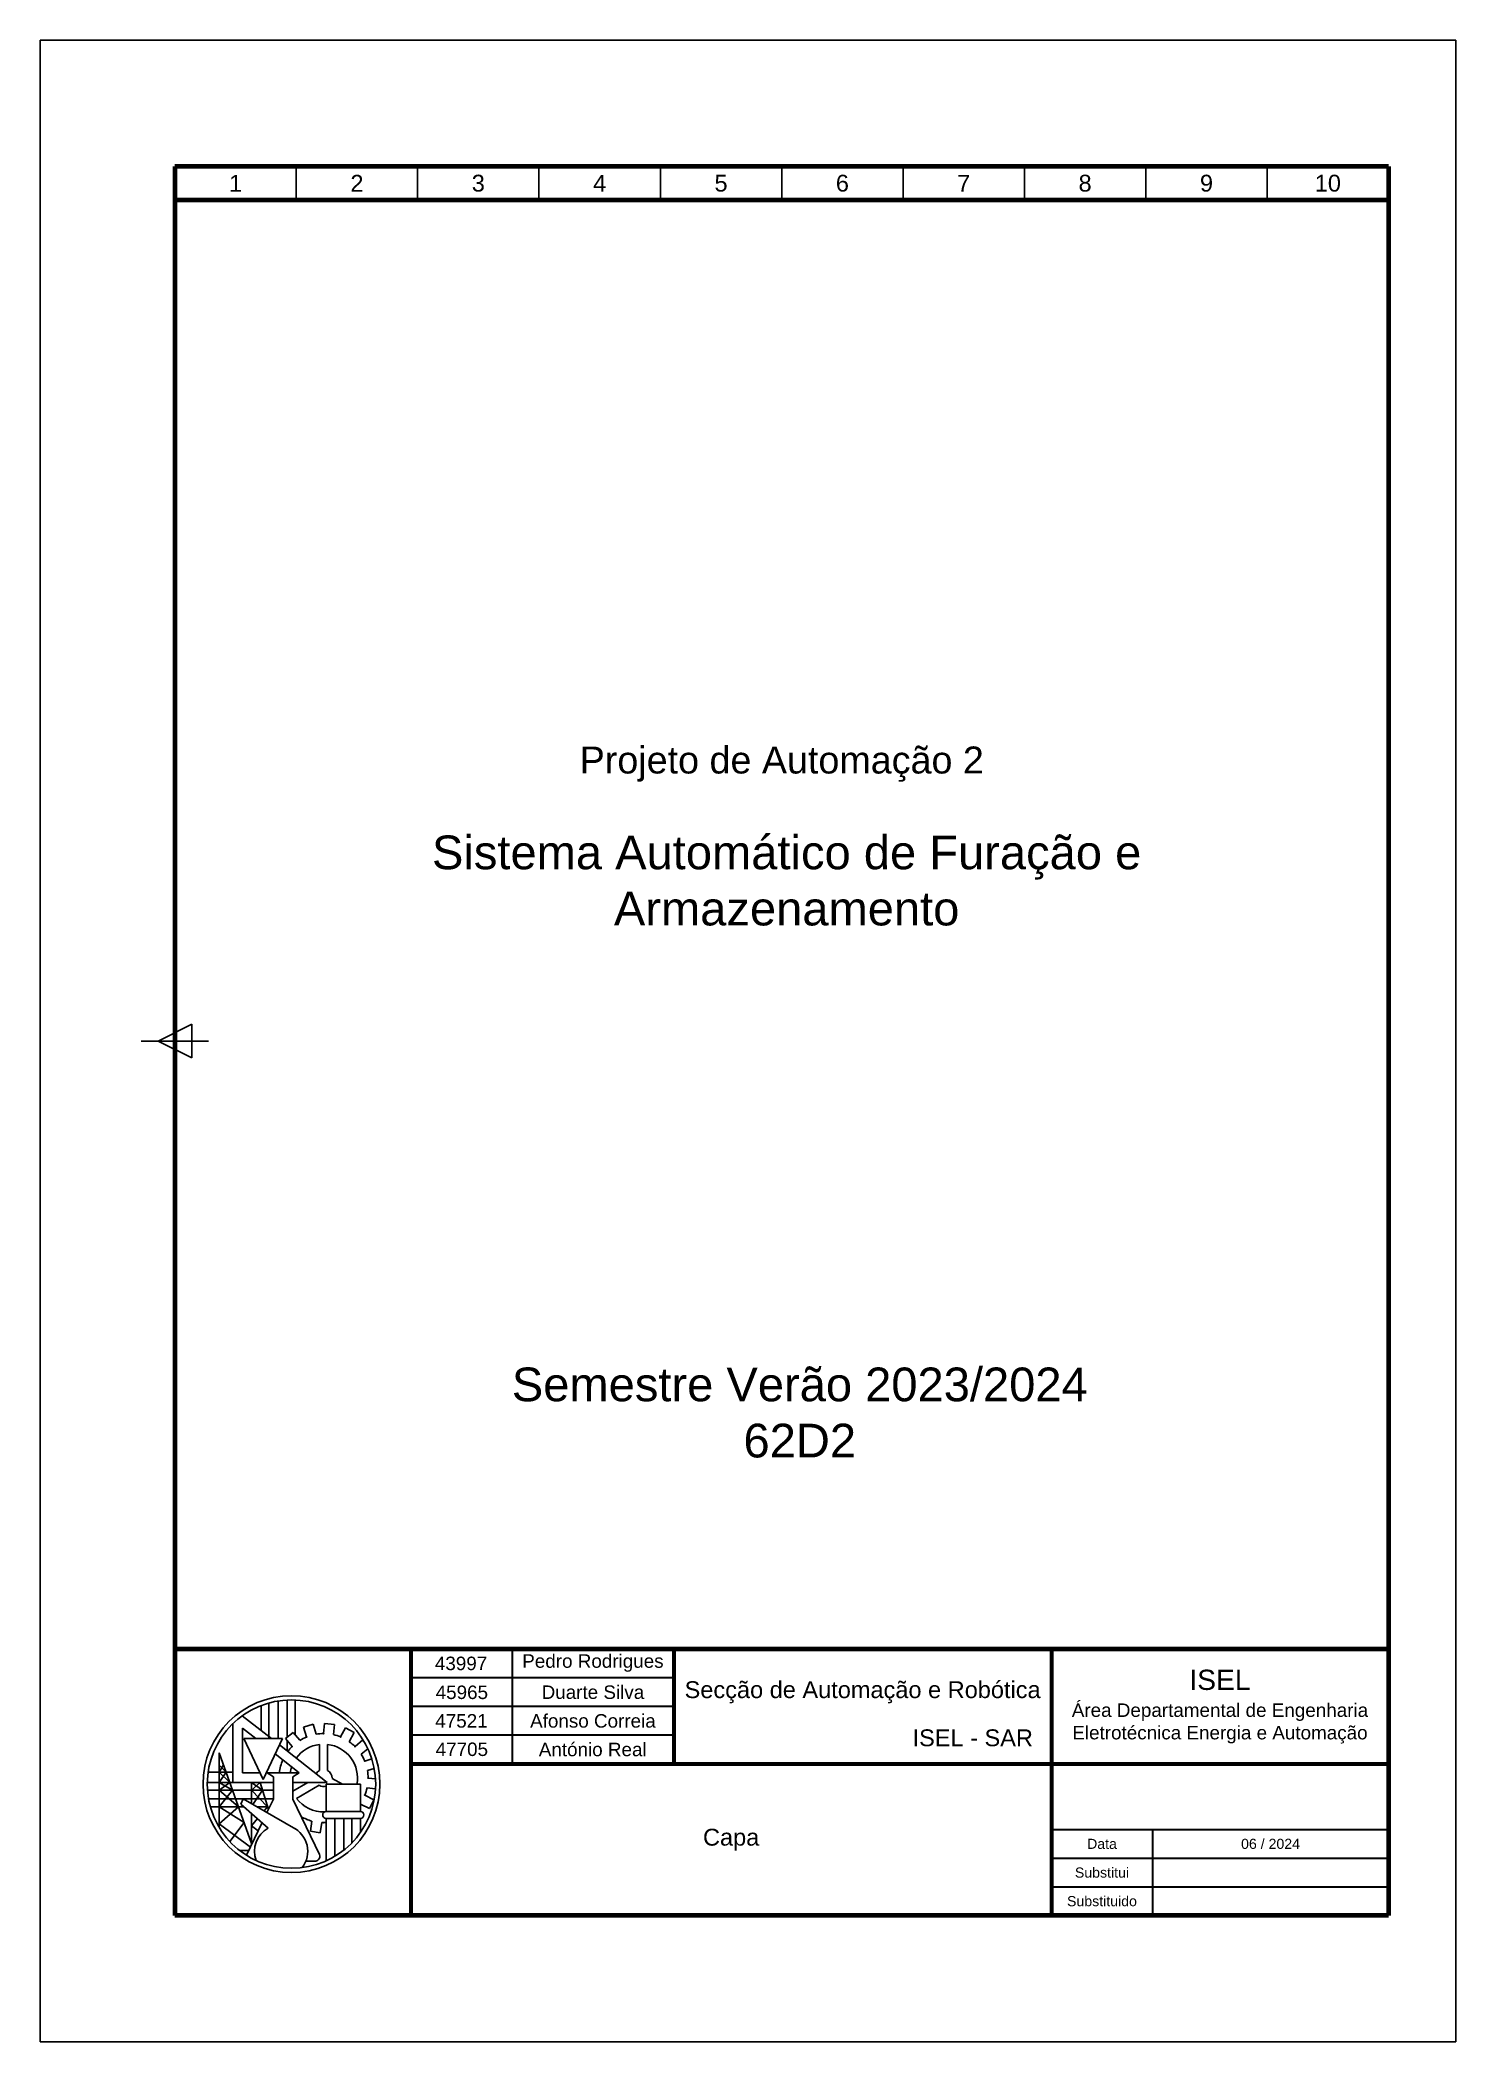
# Model space of a CAD drawing. Header units: millimetres. Extents: x 0 to 5575, y 0 to 297.
# Drawn here: x 0 to 210, y 0 to 297 of the extents above; entities that cross this region are included whole.
import ezdxf

# ---------------------------------------------------------------- set-up
doc = ezdxf.new("R2010")
doc.units = ezdxf.units.MM
doc.linetypes.add('DASHED', pattern=[0.75, 0.5, -0.25])
doc.layers.add('Bornes', color=7, linetype='DASHED')
doc.layers.add('LEGENDA', color=7, linetype='Continuous')
doc.styles.get("Standard").update_dxf_attribs({"font": 'arial.ttf'})

msp = doc.modelspace()

# ---------------------------------------------------------------- texts
at = {"transparency": 33554687, "attachment_point": 5}
for s, width, insert, char_height in [('\\pxqc;1', 18, (29, 275.75), 2.5), ('\\pxqc;2', 18, (47, 275.75), 2.5), ('\\pxqc;3', 18, (65, 275.75), 2.5), ('\\pxqc;4', 18, (83, 275.75), 2.5), ('\\pxqc;5', 18, (101, 275.75), 2.5), ('\\pxqc;6', 18, (119, 275.75), 2.5), ('\\pxqc;7', 18, (137, 275.75), 2.5), ('\\pxqc;8', 18, (155, 275.75), 2.5), ('\\pxqc;9', 18, (173, 275.75), 2.5), ('\\pxqc;10', 18, (191, 275.75), 2.5), ('Projeto de Automação 2', 84.8661, (110.01, 189.57), 4), ('Sistema Automático de Furação e Armazenamento', 139.935, (110.73, 172.28), 5), ('Semestre Verão 2023/2024\\P62D2', 139.935, (112.68, 93.35), 5), ('43997', 15, (62.44, 56.15), 2), ('Pedro Rodrigues', 24, (82, 56.21), 2), ('45965', 15, (62.56, 51.86), 2), ('Duarte Silva', 24, (82, 51.88), 2), ('47521', 15, (62.5, 47.62), 2), ('Afonso Correia', 24, (82, 47.62), 2), ('47705', 15, (62.56, 43.41), 2), ('António Real', 24, (81.97, 43.38), 2), ('\\pxqc;Data', 15, (157.5, 29.38), 1.5), ('\\pxqc;06 / 2024', 35, (182.5, 29.38), 1.5), ('\\pxqc;Substitui', 15, (157.5, 25.12), 1.5), ('\\pxqc;Substituido', 15, (157.5, 20.88), 1.5)]:
    msp.add_mtext_dynamic_manual_height_columns(s, width=width, gutter_width=12.5, heights=[0], dxfattribs=dict(at, insert=insert, char_height=char_height))
at = {"lineweight": -3, "transparency": 33554687, "insert": (102.5, 30), "char_height": 2.5, "attachment_point": 5}
msp.add_mtext_dynamic_manual_height_columns('Capa', width=95, gutter_width=12.5, heights=[0], dxfattribs=at)
at = {"layer": 'Bornes', "transparency": 33554687, "char_height": 2.5}
for s, width, insert, attachment_point in [('\\pxqc;Secção de Automação e Robótica', 56, (122, 51.88), 5), ('\\pxqc;{\\H1.2x;ISEL\\P\\H0.66667x;Área Departamental de Engenharia Eletrotécnica Energia e Automação}', 50, (175, 49.75), 5), ('\\pxqr;ISEL - SAR', 56, (147.26, 43.84), 9)]:
    msp.add_mtext_dynamic_manual_height_columns(s, width=width, gutter_width=12.5, heights=[0], dxfattribs=dict(at, insert=insert, attachment_point=attachment_point))

# ---------------------------------------------------------------- linework, layer by layer
at = {"transparency": 33554687}
for p, q in [((210, 297), (0, 297)), ((0, 0), (0, 297)), ((210, 297), (210, 0)), ((38, 278.25), (38, 273.25)), ((56, 278.25), (56, 273.25)), ((74, 278.25), (74, 273.25)), ((92, 278.25), (92, 273.25)), ((110, 278.25), (110, 273.25)), ((128, 278.25), (128, 273.25)), ((146, 278.25), (146, 273.25)), ((164, 278.25), (164, 273.25)), ((182, 278.25), (182, 273.25)), ((38, 273.25), (56, 273.25)), ((210, 0), (0, 0))]:
    msp.add_line(p, q, dxfattribs=at)
at = {"lineweight": 120, "transparency": 33554687}
msp.add_line((20, 58.25), (20, 18.75), dxfattribs=at)
at = {"lineweight": 25, "transparency": 33554687}
for p, q in [((35.3, 45), (35.3, 50.57)), ((36.64, 45.19), (36.64, 50.72)), ((37.86, 45.55), (37.86, 50.72)), ((34.32, 45), (30, 48.39)), ((32.78, 46.21), (32.78, 49.89)), ((33.95, 45), (33.95, 50.28)), ((28.57, 47.19), (28.57, 38.5)), ((31.99, 45), (30.01, 46.55)), ((30.01, 46.55), (30.01, 39.94)), ((30.2, 45), (35.95, 45)), ((33.07, 38.95), (30.2, 45)), ((33.07, 38.95), (35.95, 45)), ((36.41, 45), (37.55, 45.93)), ((37.37, 43.82), (36.41, 45)), ((36.64, 43.17), (36.64, 44.71)), ((37.55, 45.93), (38.51, 44.75)), ((39.08, 46.71), (40.49, 47.13)), ((39.52, 45.26), (39.08, 46.71)), ((40.49, 47.13), (40.93, 45.68)), ((42.05, 45.76), (42.21, 47.27)), ((42.21, 47.27), (43.67, 47.11)), ((43.67, 47.11), (43.51, 45.6)), ((44.58, 45.26), (45.3, 46.59)), ((45.3, 46.59), (46.59, 45.89)), ((46.59, 45.89), (45.87, 44.55)), ((46.72, 43.82), (47.88, 44.8)), ((47.88, 44.8), (48.01, 44.65)), ((26.57, 42.9), (31.36, 29.45)), ((26.57, 31.85), (26.57, 42.9)), ((38.43, 39.94), (34.87, 42.73)), ((42.59, 38.5), (35.5, 44.07)), ((41.45, 40.26), (41.45, 44.14)), ((42.65, 40.26), (42.65, 44.14)), ((48.62, 43.5), (47.64, 42.68)), ((48.15, 41.68), (49.2, 42)), ((28.57, 40.01), (24.93, 40.01)), ((27.21, 41.09), (26.57, 40.01)), ((26.57, 41.06), (27.6, 40.01)), ((27.6, 40.01), (26.57, 38.5)), ((26.57, 40.01), (28.14, 38.5)), ((30.01, 39.94), (32.6, 39.94)), ((33.54, 39.94), (33.95, 39.94)), ((34.6, 39.34), (33.68, 39.94)), ((33.95, 39.94), (38.43, 39.94)), ((33.95, 39.94), (36.03, 39.94)), ((34.6, 36.03), (34.6, 39.34)), ((38.43, 39.94), (36.43, 39.94)), ((37.5, 39.34), (38.43, 39.94)), ((37.5, 36.03), (37.5, 39.34)), ((43.31, 39.11), (44.84, 38.23)), ((49.56, 40.57), (48.56, 40.27)), ((48.66, 39.15), (49.75, 39.05)), ((28.57, 38.5), (24.81, 38.5)), ((34.6, 37.38), (24.83, 37.38)), ((34.6, 36.06), (25, 36.06)), ((26.57, 38.5), (28.53, 37.38)), ((28.14, 38.5), (26.57, 37.38)), ((28.53, 37.38), (26.57, 34.9)), ((26.57, 37.38), (29.42, 34.9)), ((28.57, 38.5), (34.6, 38.5)), ((30.11, 36.06), (29.8, 35.29)), ((37.95, 31.56), (30.11, 36.06)), ((31.36, 35.34), (31.36, 38.5)), ((31.36, 38.5), (33.01, 37.38)), ((32.67, 38.5), (31.36, 37.38)), ((31.36, 37.38), (33.75, 34.9)), ((33.01, 37.38), (31.57, 35.22)), ((32.67, 38.5), (33.87, 34.5)), ((33.64, 34.03), (34.6, 36.03)), ((37.5, 38.5), (42.59, 38.5)), ((39.73, 38.5), (37.5, 37.21)), ((41.45, 27.79), (37.5, 36.03)), ((41.38, 38.08), (38.02, 36.14)), ((42.44, 34.19), (42.44, 38.23)), ((42.44, 38.23), (47.52, 38.23)), ((47.52, 38.23), (47.52, 34.19)), ((48.15, 36.62), (49.51, 35.94)), ((49.76, 37.57), (48.49, 37.69)), ((49.51, 35.94), (48.85, 34.63)), ((30.25, 34.9), (25.26, 34.9)), ((26.57, 34.9), (30.25, 32.55)), ((29.42, 34.9), (26.57, 32.37)), ((29.8, 35.29), (33.85, 31.74)), ((31.36, 29.26), (31.36, 33.93)), ((32.27, 33.13), (31.36, 32.04)), ((33.75, 34.9), (32.13, 34.9)), ((33.75, 34.9), (33.22, 34.27)), ((40.1, 31.26), (40.33, 32.76)), ((47.52, 34.19), (42.44, 34.19)), ((45.3, 34.19), (42.44, 34.19)), ((42.44, 33.16), (42.44, 26.87)), ((42.44, 33.16), (45.3, 33.16)), ((43.74, 33.16), (43.74, 27.56)), ((44.91, 34.19), (47.52, 34.19)), ((47.52, 33.16), (44.91, 33.16)), ((45.07, 33.16), (45.07, 28.48)), ((46.26, 33.16), (46.26, 29.56)), ((48.85, 34.63), (47.52, 35.3)), ((47.52, 33.16), (47.52, 31.08)), ((26.57, 32.37), (31.19, 28.91)), ((30.25, 32.55), (28.16, 29.73)), ((30.65, 27.79), (32.93, 32.54)), ((31.36, 32.04), (32.34, 31.31)), ((41.55, 31.04), (40.1, 31.26)), ((41.78, 32.55), (41.55, 31.04)), ((30.96, 28.42), (29.59, 28.42)), ((39.42, 26.8), (40.72, 26.8))]:
    msp.add_line(p, q, dxfattribs=at)
at = {"lineweight": 30, "transparency": 33554687}
msp.add_line((165, 31.5), (165, 18.75), dxfattribs=at)
at = {"lineweight": 25, "transparency": 33554687}
for radius in [13.12, 12.49]:
    msp.add_circle((37.29, 38.25), radius, dxfattribs=at)
for centre, radius, start, end in [((42.05, 39.15), 6.61, 112.5, 122.2448), ((42.05, 39.15), 6.61, 90, 99.7454), ((42.05, 39.15), 6.61, 67.5, 77.2458), ((42.05, 39.15), 6.61, 155.9991, 173.1361), ((42.05, 39.15), 6.61, 135, 143.3785), ((42.05, 39.15), 5.03, 96.8237, 143.858), ((42.05, 39.15), 5.03, 349.4456, 83.1763), ((42.05, 39.15), 6.61, 45, 54.7457), ((42.05, 39.15), 6.61, 22.5, 32.2416), ((42.05, 39.15), 5.03, 160.5913, 170.9616), ((42.05, 39.15), 1.26, 118.2526, 149.8624), ((42.05, 39.15), 1.26, 358.2526, 61.7474), ((42.05, 39.15), 6.61, 0, 9.7446), ((42.05, 39.15), 5.03, 216.8237, 271.5984), ((42.05, 39.15), 1.26, 238.2526, 288.2165), ((42.05, 39.15), 6.61, 337.5, 347.2434), ((42.05, 39.15), 6.61, 240.0878, 254.9243), ((42.44, 33.68), 0.515, 90, 270), ((47.52, 33.68), 0.515, 270, 90), ((35.75, 28.28), 3.95, 118.829, 200.1376), ((35.75, 28.28), 3.95, 322.3555, 64.0548), ((42.05, 39.15), 6.61, 267.6784, 273.4222), ((31.38, 27.57), 0.765, 163.3429, 170.9608), ((40.72, 27.57), 0.765, 270, 16.6571)]:
    msp.add_arc(centre, radius, start, end, dxfattribs=at)
for p in [(39.52, 45.26), (42.05, 45.76), (44.58, 45.26), (35.94, 41.68), (37.37, 43.82), (46.72, 43.82), (48.15, 41.68), (48.66, 39.15), (48.15, 36.62), (39.52, 33.04), (42.05, 32.54)]:
    msp.add_point(p, dxfattribs=at)
at = {"layer": 'LEGENDA', "lineweight": 120, "transparency": 33554687}
for p, q in [((200, 278.25), (20, 278.25)), ((20, 278.25), (20, 18.75)), ((200, 278.25), (200, 18.75)), ((200, 273.25), (20, 273.25)), ((200, 58.25), (20, 58.25)), ((200, 18.75), (20, 18.75))]:
    msp.add_line(p, q, dxfattribs=at)
at = {"layer": 'LEGENDA', "transparency": 33554687}
for p, q in [((15, 148.5), (25, 148.5)), ((17.5, 148.5), (22.5, 151)), ((22.5, 146), (17.5, 148.5)), ((22.5, 151), (22.5, 146))]:
    msp.add_line(p, q, dxfattribs=at)
at = {"layer": 'LEGENDA', "lineweight": 60, "transparency": 33554687}
for p, q in [((55, 58.25), (55, 18.75)), ((94, 58.25), (94, 41.25)), ((150, 58.25), (150, 41.25)), ((55, 41.25), (200, 41.25)), ((150, 41.25), (150, 18.75))]:
    msp.add_line(p, q, dxfattribs=at)
at = {"layer": 'LEGENDA', "lineweight": 30, "transparency": 33554687}
for p, q in [((70, 58.25), (70, 41.25)), ((94, 54), (55, 54)), ((94, 49.75), (55, 49.75)), ((94, 45.5), (55, 45.5)), ((150, 31.5), (200, 31.5)), ((150, 27.25), (200, 27.25)), ((150, 23), (200, 23))]:
    msp.add_line(p, q, dxfattribs=at)

msp.set_redraw_order([(e.dxf.handle, doc.entitydb.next_handle()) for e in msp.query("TEXT MTEXT ATTDEF DIMENSION ARC_DIMENSION")])  # texts and dimensions are drawn at this point

doc.saveas('drawing.dxf')
